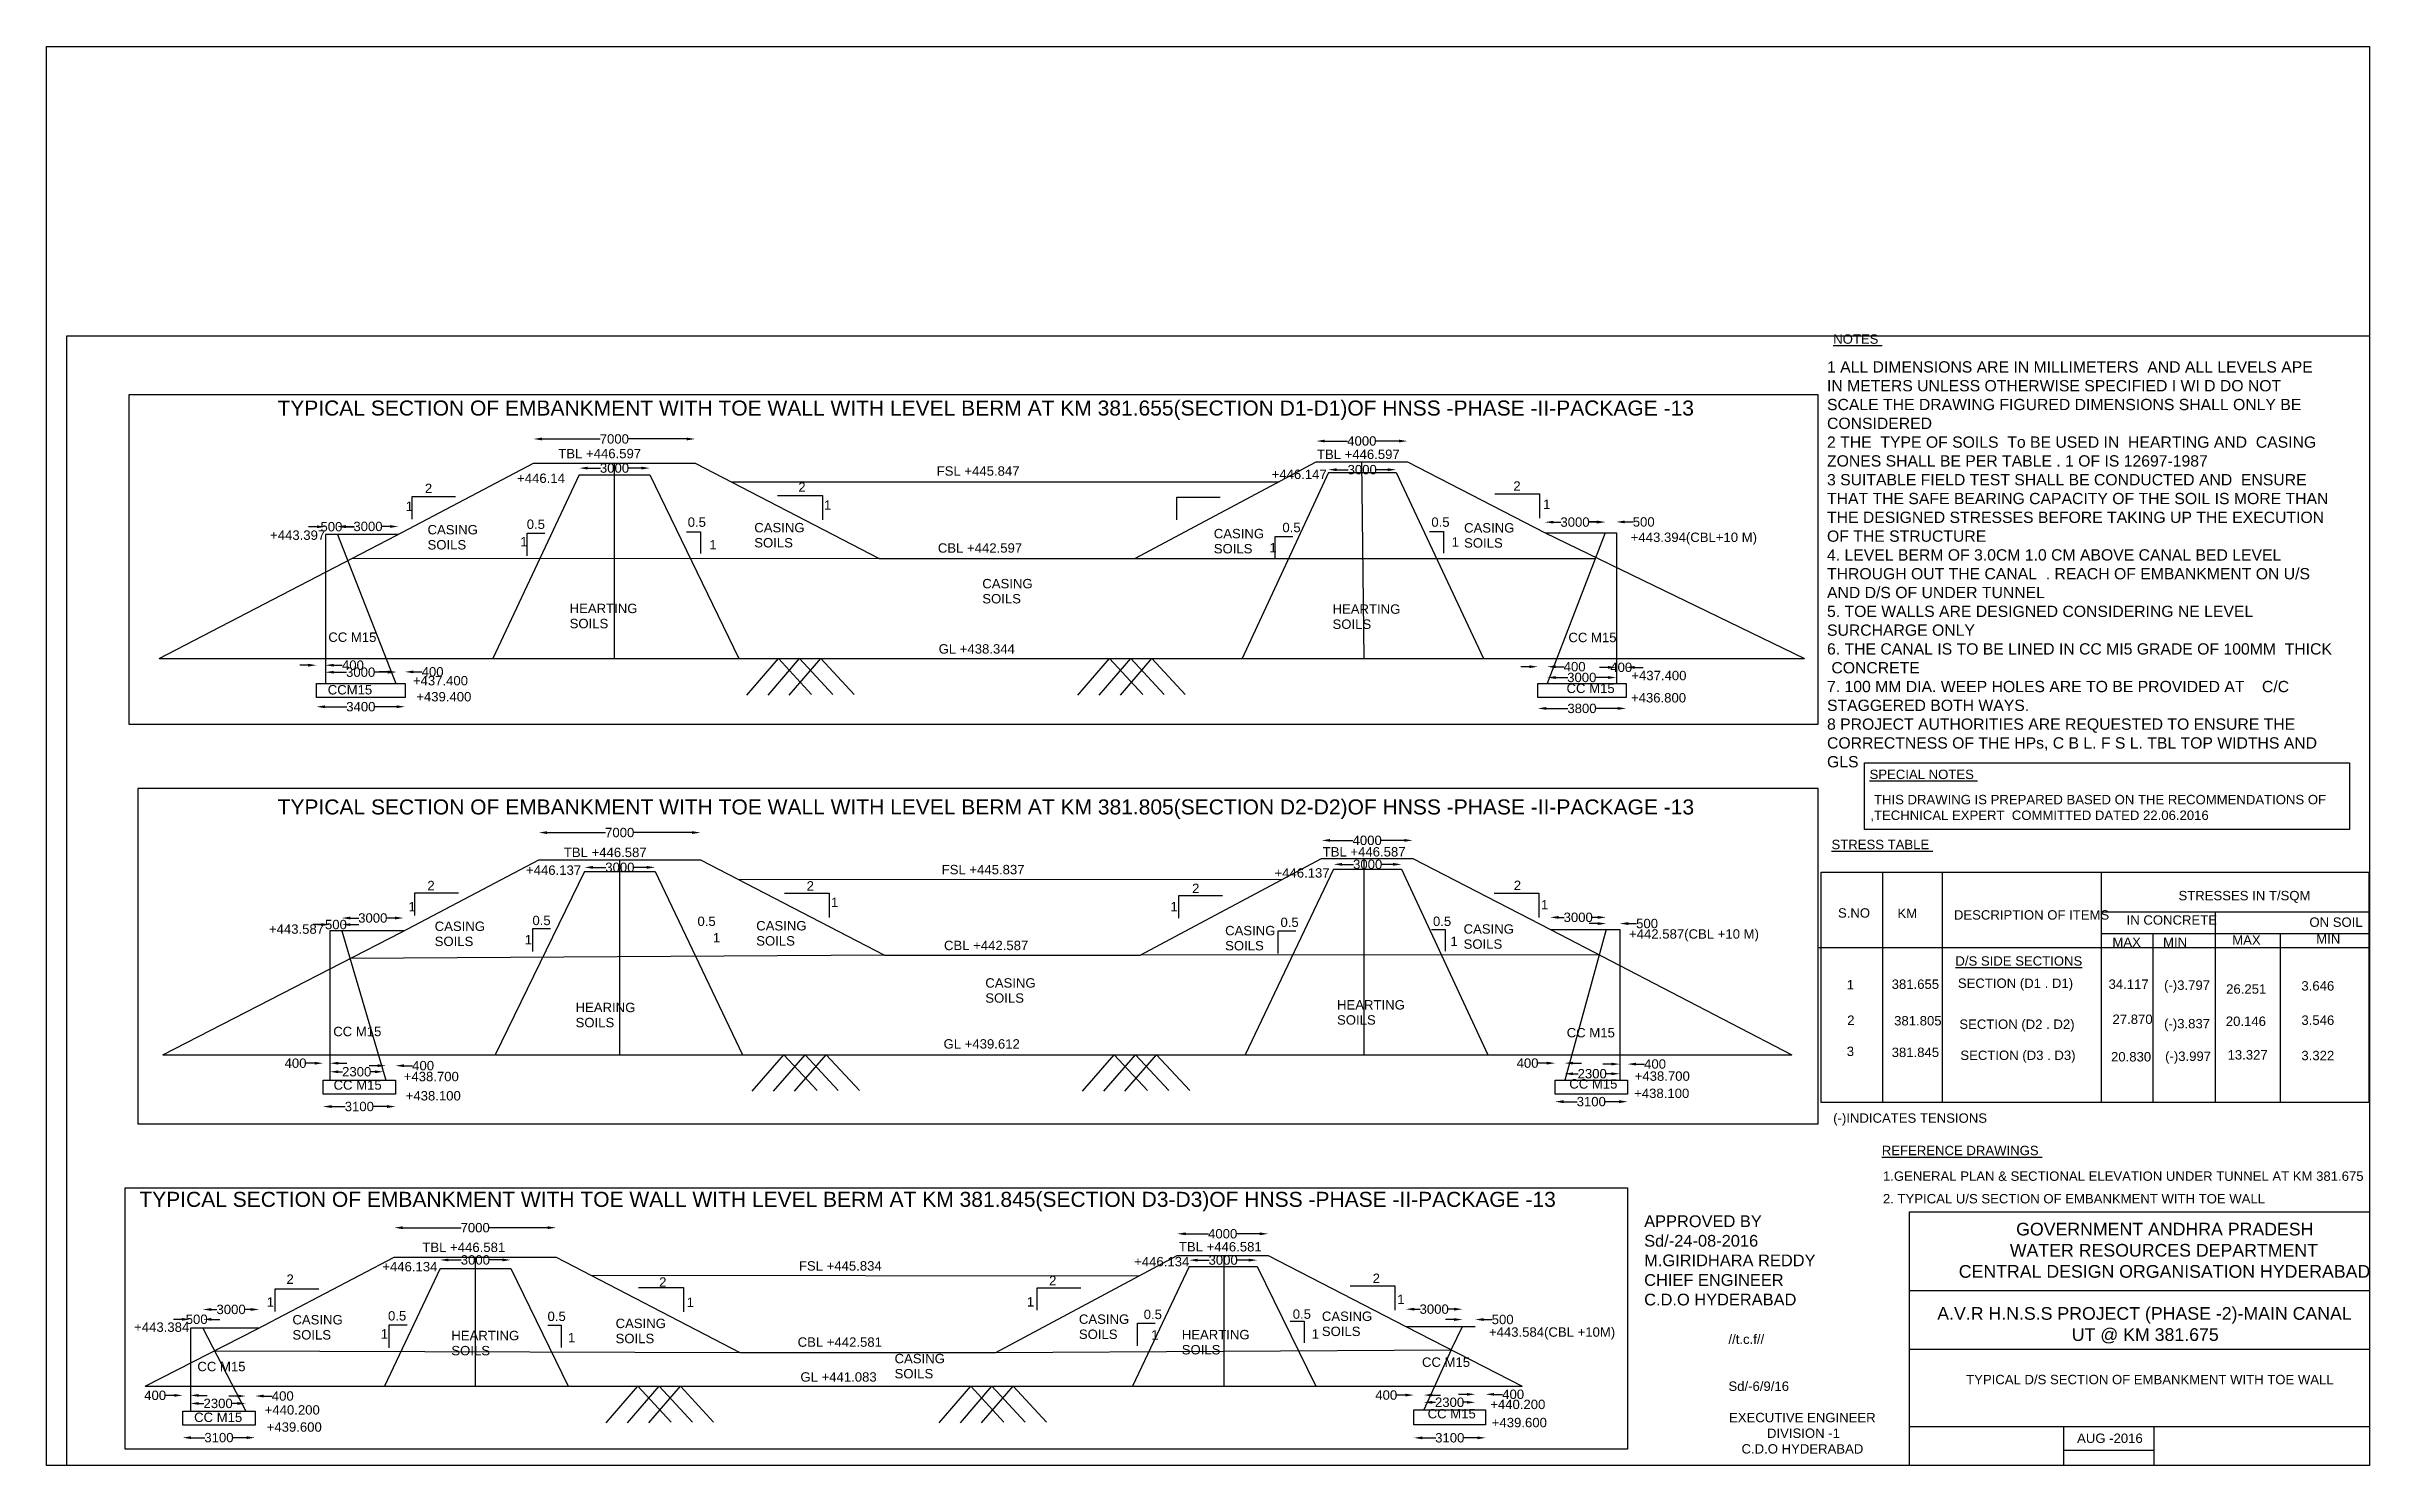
# Model space of a CAD drawing. Header units: inches. Extents: x 4379 to 6852, y -639 to 871.
import ezdxf

# ---------------------------------------------------------------- set-up
doc = ezdxf.new("R2010")
doc.units = ezdxf.units.IN
doc.header["$MEASUREMENT"] = 0
doc.layers.add('DIMENSIONS', color=7, linetype='Continuous')
doc.layers.add('TEXT', color=1, linetype='Continuous')
doc.styles.get("Standard").update_dxf_attribs({"font": 'arial.ttf', "height": 10})
doc.dimstyles.get("Standard").update_dxf_attribs({"dimtxt": 10, "dimasz": 9, "dimexe": 0.18, "dimexo": 0.0625, "dimgap": 0.09, "dimtad": 0, "dimtih": 1, "dimtoh": 1, "dimdec": 4, "dimzin": 0, "dimdsep": 46, "dimtxsty": 'Standard', "dimcen": 0.09, "dimse1": 1, "dimse2": 1, "dimadec": 0, "dimazin": 0, "dimtfac": 1, "dimtdec": 4, "dimtofl": 0, "dimtmove": 0, "dimatfit": 3, "dimfxl": 1, "dimtolj": 1, "dimtzin": 0, "dimarcsym": 0})

msp = doc.modelspace()

# ---------------------------------------------------------------- texts
at = {"color": 0, "attachment_point": 1}
for s, insert, char_height, width in [('1 ALL DIMENSIONS ARE IN MILLIMETERS  AND ALL LEVELS APE IN METERS UNLESS OTHERWISE SPECIFIED I WI D DO NOT SCALE THE DRAWING FIGURED DIMENSIONS SHALL ONLY BE CONSIDERED \\P2 THE  TYPE OF SOILS  To BE USED IN  HEARTING AND  CASING ZONES SHALL BE PER TABLE . 1 OF IS 12697-1987 \\P3 SUITABLE FIELD TEST SHALL BE CONDUCTED AND  ENSURE THAT THE SAFE BEARING CAPACITY OF THE SOIL IS MORE THAN THE DESIGNED STRESSES BEFORE TAKING UP THE EXECUTION OF THE STRUCTURE  \\P4. LEVEL BERM OF 3.0CM 1.0 CM ABOVE CANAL BED LEVEL THROUGH OUT THE CANAL  . REACH OF EMBANKMENT ON U/S AND D/S OF UNDER TUNNEL \\P5. TOE WALLS ARE DESIGNED CONSIDERING NE LEVEL SURCHARGE ONLY \\P6. THE CANAL IS TO BE LINED IN CC MI5 GRADE OF 100MM  THICK  CONCRETE\\P7. 100 MM DIA. WEEP HOLES ARE TO BE PROVIDED AT    C/C STAGGERED BOTH WAYS. \\P8 PROJECT AUTHORITIES ARE REQUESTED TO ENSURE THE CORRECTNESS OF THE HPs, C B L. F S L. TBL TOP WIDTHS AND GLS ', (6274.52148, 536.27881), 12, 535.8595072), (' THIS DRAWING IS PREPARED BASED ON THE RECOMMENDATIONS OF \\P,TECHNICAL EXPERT  COMMITTED DATED 22.06.2016', (6320.62999, 74.91197), 10, 484.5747613)]:
    msp.add_mtext(s, dxfattribs=dict(at, insert=insert, char_height=char_height, width=width))
at = {"layer": 'TEXT', "color": 0}
for s, height, p in [('%%UNOTES ', 10, (6281.11085, 554.89904)), ('TYPICAL SECTION OF EMBANKMENT WITH TOE WALL WITH LEVEL BERM AT KM 381.655(SECTION D1-D1)OF HNSS -PHASE -II-PACKAGE -13', 16, (4625.2609, 478.52171)), ('TBL +446.597', 10, (4924.17585, 433.08815)), ('FSL +445.847', 10, (5326.9164, 414.52675)), ('+446.147', 10, (5683.42539, 411.0306)), ('TBL +446.597', 10, (5731.606, 432.31285)), ('2', 10, (4782.15499, 396.03285)), ('+446.14', 10, (4880.34522, 406.8128)), ('2', 10, (5179.64564, 397.40776)), ('2', 10, (5940.67916, 398.56338)), ('1', 10, (4761.77936, 376.96761)), ('1', 10, (5206.97844, 378.25079)), ('1', 10, (5972.2917, 379.18176)), ('+443.397', 10, (4617.43751, 346.26267)), ('SOILS ', 10, (4785.01359, 336.00836)), ('CASING ', 10, (4785.01359, 352.07248)), ('1', 10, (4883.63252, 339.29974)), ('0.5', 10, (4890.57237, 357.91145)), ('0.5', 10, (5061.87709, 360.10106)), ('SOILS ', 10, (5132.73661, 338.19797)), ('CASING ', 10, (5132.73661, 354.26209)), ('CASING ', 10, (5621.83518, 347.93101)), ('0.5', 10, (5694.8557, 354.42793)), ('0.5', 10, (5853.38542, 360.15905)), ('1', 10, (5874.93943, 338.98284)), ('SOILS ', 10, (5888.23107, 337.99331)), ('CASING ', 10, (5888.23107, 354.05743)), ('+443.394(CBL+10 M)', 10, (6065.6924, 344.0077)), ('1', 10, (5084.88817, 336.01532)), ('CBL +442.597', 10, (5328.14026, 332.60014)), ('SOILS ', 10, (5621.83518, 331.86689)), ('1', 10, (5681.1087, 332.85641)), ('CASING ', 10, (5375.46272, 294.6938)), ('HEARTING ', 10, (4936.24107, 268.30775)), ('SOILS ', 10, (5375.46272, 278.62968)), ('HEARTING ', 10, (5748.22816, 267.59548)), ('CC M15', 10, (4679.37766, 237.70736)), ('SOILS ', 10, (4936.24107, 252.24363)), ('SOILS', 10, (5748.22816, 251.53136)), ('CC M15', 10, (5999.25358, 237.39544)), ('GL +438.344', 10, (5328.98547, 225.22734)), ('+437.400', 10, (4769.40006, 191.43327)), ('+437.400', 10, (6066.2584, 196.90705)), ('CCM15', 10, (4678.77202, 181.75295)), ('+439.400', 10, (4772.9949, 174.36597)), ('CC M15', 10, (5997.24745, 183.27729)), ('+436.800', 10, (6065.85718, 173.25541)), ('%%USPECIAL NOTES ', 10, (6319.81435, 91.76978)), ('TYPICAL SECTION OF EMBANKMENT WITH TOE WALL WITH LEVEL BERM AT KM 381.805(SECTION D2-D2)OF HNSS -PHASE -II-PACKAGE -13', 16, (4625.45516, 54.08933)), ('%%USTRESS TABLE ', 10, (6279.2845, 17.15096)), ('TBL +446.587', 10, (4930.07453, 8.75063)), ('FSL +445.837', 10, (5332.2361, -9.57829)), ('TBL +446.587', 10, (5737.78587, 9.31466)), ('2', 10, (4784.85255, -26.54173)), ('+446.137', 10, (4889.80821, -10.16892)), ('2', 10, (5188.5414, -26.91348)), ('2', 10, (5598.74846, -29.56601)), ('+446.137', 10, (5686.47507, -13.09929)), ('2', 10, (5941.16645, -26.32022)), ('1', 10, (4764.76364, -49.02055)), ('1', 10, (5214.3501, -44.35422)), ('1', 10, (5575.71042, -48.94861)), ('1', 10, (5970.05156, -47.01185)), ('S.NO', 10, (6286.19543, -55.70483)), ('KM', 10, (6349.55935, -56.12133)), ('DESCRIPTION OF ITEMS', 10, (6409.58832, -57.78735)), ('STRESSES IN T/SQM ', 10, (6648.6011, -37.26249)), ('+443.587', 10, (4616.19442, -72.87019)), ('CASING ', 10, (4792.61358, -69.87216)), ('0.5', 10, (4896.62374, -63.67515)), ('0.5', 10, (5072.28951, -64.56908)), ('1', 10, (5088.66255, -82.06357)), ('CASING ', 10, (5134.83375, -69.31978)), ('CASING ', 10, (5633.89975, -74.48607)), ('0.5', 10, (5692.81336, -65.64545)), ('0.5', 10, (5855.13592, -64.55699)), ('CASING ', 10, (5887.7096, -72.7581)), ('+442.587(CBL +10 M)', 10, (6063.83706, -78.06496)), ('IN CONCRETE', 10, (6593.38543, -63.20427)), ('ON SOIL', 10, (6787.95492, -65.5029)), ('MIN', 10, (6795.18555, -83.23526)), ('SOILS ', 10, (4792.61358, -85.93628)), ('1', 10, (4888.46131, -84.20518)), ('SOILS ', 10, (5134.83375, -85.3839)), ('CBL +442.587', 10, (5334.68549, -90.29526)), ('SOILS ', 10, (5633.89975, -90.55019)), ('1', 10, (5873.68322, -85.88426)), ('SOILS ', 10, (5887.7096, -88.82222)), ('%%UD/S SIDE SECTIONS', 10, (6411.16325, -106.81142)), ('MAX', 10, (6578.26685, -86.8474)), ('MIN', 10, (6632.16786, -86.8474)), ('MAX', 10, (6705.78875, -84.54876)), ('CASING ', 10, (5378.65378, -130.16826)), ('1', 10, (6295.48281, -132.02869)), ('381.655', 10, (6343.33245, -131.50333)), ('SECTION (D1 . D1)', 10, (6413.79235, -130.45261)), ('34.117', 10, (6574.16751, -131.50333)), ('(-)3.797', 10, (6633.26239, -132.54434)), ('3.646', 10, (6779.43555, -133.28195)), ('HEARING ', 10, (4942.56469, -156.25803)), ('SOILS ', 10, (5378.65378, -146.23238)), ('HEARTING ', 10, (5753.01584, -153.47266)), ('26.251', 10, (6699.33561, -136.60116)), ('CC M15', 10, (4684.61948, -181.83283)), ('SOILS ', 10, (4942.56469, -172.32215)), ('SOILS ', 10, (5753.01584, -169.53678)), ('CC M15', 10, (5997.47997, -183.10491)), ('2', 10, (6296.00863, -169.8546)), ('381.805', 10, (6345.96155, -170.37996)), ('SECTION (D2 . D2)', 10, (6415.36981, -174.05747)), ('27.870', 10, (6578.37407, -168.80388)), ('(-)3.837', 10, (6633.26239, -173.48125)), ('20.146', 10, (6698.96649, -170.89964)), ('3.546', 10, (6779.43555, -169.79324)), ('GL +439.612', 10, (5334.22227, -195.0473)), ('3', 10, (6295.48281, -202.95226)), ('381.845', 10, (6343.33245, -204.00299)), ('SECTION (D3 . D3)', 10, (6416.42146, -207.15514)), ('(-)3.997', 10, (6634.36976, -208.14854)), ('13.327', 10, (6700.8121, -206.67334)), ('3.322', 10, (6779.43555, -207.41094)), ('+438.700', 10, (4759.67646, -229.74392)), ('+438.700', 10, (6069.84291, -229.2752)), ('20.830', 10, (6576.79661, -208.73122)), ('CC M15', 10, (4684.96696, -238.77065)), ('+438.100', 10, (4761.76137, -250.22765)), ('CC M15', 10, (6000.18294, -237.56714)), ('+438.100', 10, (6069.2693, -247.61493)), ('(-)INDICATES TENSIONS', 10, (6281.07553, -273.95247)), ('%%UREFERENCE DRAWINGS ', 10, (6332.84407, -308.43461)), ('1.GENERAL PLAN & SECTIONAL ELEVATION UNDER TUNNEL AT KM 381.675', 10, (6334.02674, -335.72111)), ('TYPICAL SECTION OF EMBANKMENT WITH TOE WALL WITH LEVEL BERM AT KM 381.845(SECTION D3-D3)OF HNSS -PHASE -II-PACKAGE -13', 16, (4478.30083, -363.42161)), ('2. TYPICAL U/S SECTION OF EMBANKMENT WITH TOE WALL', 10, (6334.02674, -359.75412)), ('TBL +446.581', 10, (4779.52253, -411.45163)), ('+446.134', 10, (5537.11336, -426.71041)), ('TBL +446.581', 10, (5584.68598, -410.86676)), ('2', 10, (4634.85667, -445.32652)), ('+446.134', 10, (4736.83468, -432.0342)), ('2', 10, (5031.49524, -448.37884)), ('FSL +445.834', 10, (5180.26636, -431.20986)), ('2', 10, (5446.58151, -446.81703)), ('2', 10, (5790.95124, -444.43167)), ('1', 10, (4613.94964, -469.57235)), ('1', 10, (5060.72501, -469.95053)), ('1', 10, (5422.88103, -469.45098)), ('1', 10, (5817.07791, -466.77008)), ('+443.384', 10, (4472.72652, -496.40559)), ('SOILS ', 10, (4641.19031, -504.58848)), ('CASING ', 10, (4641.19031, -488.52436)), ('1', 10, (4735.28505, -503.51652)), ('0.5', 10, (4742.95566, -484.37154)), ('0.5', 10, (4912.71885, -484.88553)), ('CASING ', 10, (4985.14516, -492.42022)), ('SOILS ', 10, (5478.27151, -503.97128)), ('CASING ', 10, (5478.27151, -487.90716)), ('0.5', 10, (5547.24893, -482.8415)), ('HEARTING ', 10, (5587.77372, -504.35247)), ('0.5', 10, (5705.85524, -482.52201)), ('1', 10, (5726.12671, -503.57098)), ('SOILS ', 10, (5736.86549, -500.88629)), ('CASING ', 10, (5736.86549, -484.82217)), ('+443.584(CBL +10M)', 10, (5914.70635, -501.62723)), ('SOILS ', 10, (4810.36169, -521.38931)), ('HEARTING ', 10, (4810.36169, -505.32519)), ('1', 10, (4934.37871, -507.61795)), ('SOILS ', 10, (4985.14516, -508.48434)), ('CBL +442.581', 10, (5178.92694, -512.3077)), ('1', 10, (5555.25276, -504.6891)), ('SOILS ', 10, (5587.77372, -520.41659)), ('CC M15', 10, (4540.04121, -538.30983)), ('GL +441.083', 10, (5181.8818, -549.39915)), ('SOILS ', 10, (5282.08719, -545.90988)), ('CASING ', 10, (5282.08719, -529.84576)), ('CC M15', 10, (5843.41018, -533.68032)), ('+440.200', 10, (5916.07348, -578.58965)), ('CC M15', 10, (4536.54317, -592.32313)), ('+440.200', 10, (4611.66929, -584.43942)), ('+439.600', 10, (4613.79879, -602.6763)), ('CC M15', 10, (5849.46036, -588.48733)), ('+439.600', 10, (5917.74731, -597.91476)), ('AUG -2016', 10, (6540.68162, -614.62179))]:
    msp.add_text(s, height=height, dxfattribs=at).set_placement(p)
at = {"layer": 'TEXT', "color": 0, "attachment_point": 1}
for s, insert, char_height, width in [('APPROVED BY  Sd/-24-08-2016 M.GIRIDHARA REDDY CHIEF ENGINEER  C.D.O HYDERABAD ', (6079.9003, -372.44475), 12.5, 184.586449), ('\\pi65.347;GOVERNMENT ANDHRA PRADESH  \\P\\pi58.634;WATER RESOURCES DEPARTMENT  \\P\\pi4.2701;CENTRAL DESIGN ORGANISATION HYDERABAD', (6410.47703, -380.35462), 13.5, 444.628779), ('\\pi2.0646;A.V.R H.N.S.S PROJECT (PHASE -2)-MAIN CANAL  \\P\\pi145.2;UT @ KM 381.675', (6389.79257, -470.07185), 13.5, 444.628779), ('//t.c.f// \\P\\P\\PSd/-6/9/16\\P\\P\\pi0.6412;EXECUTIVE ENGINEER \\P\\pi41.023;DIVISION -1 \\P\\pi13.919;C.D.O HYDERABAD', (6169.60035, -499.23166), 10, 156.0300136), ('TYPICAL D/S SECTION OF EMBANKMENT WITH TOE WALL', (6422.58947, -542.16187), 10, 444.628779)]:
    msp.add_mtext(s, dxfattribs=dict(at, insert=insert, char_height=char_height, width=width))

# ---------------------------------------------------------------- blocks, each defined once
blk = doc.blocks.new('*D2')
at = {"layer": 'Defpoints', "color": 0}
for p in [(4676.2, 352.1), (4689.2, 360.2), (4689.2, 352.1)]:
    blk.add_point(p, dxfattribs=at)
at = {"layer": 'TEXT', "color": 0, "lineweight": -2}
for p, q in [((4667.2, 360.2), (4658.2, 360.2)), ((4698.2, 360.2), (4707.2, 360.2))]:
    blk.add_line(p, q, dxfattribs=at)
at = {"layer": 'TEXT', "color": 0}
for points in [[(4667.2, 361.7), (4667.2, 358.7), (4676.2, 360.2)], [(4698.2, 361.7), (4698.2, 358.7), (4689.2, 360.2)]]:
    blk.add_solid(points, dxfattribs=at)
at = {"layer": 'TEXT', "color": 0, "insert": (4682.7, 360.2), "char_height": 10, "attachment_point": 5}
blk.add_mtext('\\A1;500', dxfattribs=at)
blk = doc.blocks.new('*D3')
at = {"layer": 'Defpoints', "color": 0}
for p in [(4689.2, 352.1), (4753.9, 360.5), (4753.9, 352.1)]:
    blk.add_point(p, dxfattribs=at)
at = {"layer": 'TEXT', "color": 0, "lineweight": -2}
for p, q in [((4698.2, 360.5), (4706.6, 360.5)), ((4744.9, 360.5), (4736.6, 360.5))]:
    blk.add_line(p, q, dxfattribs=at)
at = {"layer": 'TEXT', "color": 0}
for points in [[(4698.2, 362), (4698.2, 359), (4689.2, 360.5)], [(4744.9, 362), (4744.9, 359), (4753.9, 360.5)]]:
    blk.add_solid(points, dxfattribs=at)
at = {"layer": 'TEXT', "color": 0, "insert": (4721.6, 360.5), "char_height": 10, "attachment_point": 5}
blk.add_mtext('\\A1;3000', dxfattribs=at)
blk = doc.blocks.new('*D4')
at = {"layer": 'Defpoints', "color": 0}
for p in [(4751.4, 205.4), (4676.2, 193.5), (4751.4, 193.5)]:
    blk.add_point(p, dxfattribs=at)
at = {"layer": 'TEXT', "color": 0, "lineweight": -2}
for p, q in [((4685.2, 205.4), (4698.8, 205.4)), ((4742.4, 205.4), (4728.8, 205.4))]:
    blk.add_line(p, q, dxfattribs=at)
at = {"layer": 'TEXT', "color": 0}
for points in [[(4685.2, 206.9), (4685.2, 203.9), (4676.2, 205.4)], [(4742.4, 206.9), (4742.4, 203.9), (4751.4, 205.4)]]:
    blk.add_solid(points, dxfattribs=at)
at = {"layer": 'TEXT', "color": 0, "insert": (4713.8, 205.4), "char_height": 10, "attachment_point": 5}
blk.add_mtext('\\A1;3000', dxfattribs=at)
blk = doc.blocks.new('*D5')
at = {"layer": 'Defpoints', "color": 0}
for p in [(4676.2, 212.9), (4666.9, 193.5), (4676.2, 193.5)]:
    blk.add_point(p, dxfattribs=at)
at = {"layer": 'TEXT', "color": 0, "lineweight": -2}
for p, q in [((4657.9, 212.9), (4648.9, 212.9)), ((4685.2, 212.9), (4694.2, 212.9))]:
    blk.add_line(p, q, dxfattribs=at)
at = {"layer": 'TEXT', "color": 0}
for points in [[(4657.9, 214.4), (4657.9, 211.4), (4666.9, 212.9)], [(4685.2, 214.4), (4685.2, 211.4), (4676.2, 212.9)]]:
    blk.add_solid(points, dxfattribs=at)
at = {"layer": 'TEXT', "color": 0, "insert": (4705.6, 212.9), "char_height": 10, "attachment_point": 5}
blk.add_mtext('\\A1;400', dxfattribs=at)
blk = doc.blocks.new('*D6')
at = {"layer": 'Defpoints', "color": 0}
for p in [(4761, 205.8), (4751.4, 193.5), (4761, 193.5)]:
    blk.add_point(p, dxfattribs=at)
at = {"layer": 'TEXT', "color": 0, "lineweight": -2}
for p, q in [((4742.4, 205.8), (4733.4, 205.8)), ((4770, 205.8), (4779, 205.8))]:
    blk.add_line(p, q, dxfattribs=at)
at = {"layer": 'TEXT', "color": 0}
for points in [[(4742.4, 207.3), (4742.4, 204.3), (4751.4, 205.8)], [(4770, 207.3), (4770, 204.3), (4761, 205.8)]]:
    blk.add_solid(points, dxfattribs=at)
at = {"layer": 'TEXT', "color": 0, "insert": (4790.4, 205.8), "char_height": 10, "attachment_point": 5}
blk.add_mtext('\\A1;400', dxfattribs=at)
blk = doc.blocks.new('*D7')
at = {"layer": 'Defpoints', "color": 0}
for p in [(4666.9, 178.6), (4761, 178.6), (4761, 168.7)]:
    blk.add_point(p, dxfattribs=at)
at = {"layer": 'TEXT', "color": 0, "lineweight": -2}
for p, q in [((4675.9, 168.7), (4699, 168.7)), ((4752, 168.7), (4729, 168.7))]:
    blk.add_line(p, q, dxfattribs=at)
at = {"layer": 'TEXT', "color": 0}
for points in [[(4675.9, 170.2), (4675.9, 167.2), (4666.9, 168.7)], [(4752, 170.2), (4752, 167.2), (4761, 168.7)]]:
    blk.add_solid(points, dxfattribs=at)
at = {"layer": 'TEXT', "color": 0, "insert": (4714, 168.7), "char_height": 10, "attachment_point": 5}
blk.add_mtext('\\A1;3400', dxfattribs=at)
blk = doc.blocks.new('*D8')
at = {"layer": 'Defpoints', "color": 0}
for p in [(5069.9, 453.6), (4897.7, 427.7), (5069.9, 427.7)]:
    blk.add_point(p, dxfattribs=at)
at = {"layer": 'TEXT', "color": 0, "lineweight": -2}
for p, q in [((4906.7, 453.6), (4968.8, 453.6)), ((5060.9, 453.6), (4998.8, 453.6))]:
    blk.add_line(p, q, dxfattribs=at)
at = {"layer": 'TEXT', "color": 0}
for points in [[(4906.7, 455.1), (4906.7, 452.1), (4897.7, 453.6)], [(5060.9, 455.1), (5060.9, 452.1), (5069.9, 453.6)]]:
    blk.add_solid(points, dxfattribs=at)
at = {"layer": 'TEXT', "color": 0, "insert": (4983.8, 453.6), "char_height": 10, "attachment_point": 5}
blk.add_mtext('\\A1;7000', dxfattribs=at)
blk = doc.blocks.new('*D9')
at = {"layer": 'Defpoints', "color": 0}
for p in [(5021.6, 422.6), (4946.4, 415.5), (5021.6, 415.5)]:
    blk.add_point(p, dxfattribs=at)
at = {"layer": 'TEXT', "color": 0, "lineweight": -2}
for p, q in [((4955.4, 422.6), (4969, 422.6)), ((5012.6, 422.6), (4999, 422.6))]:
    blk.add_line(p, q, dxfattribs=at)
at = {"layer": 'TEXT', "color": 0}
for points in [[(4955.4, 424.1), (4955.4, 421.1), (4946.4, 422.6)], [(5012.6, 424.1), (5012.6, 421.1), (5021.6, 422.6)]]:
    blk.add_solid(points, dxfattribs=at)
at = {"layer": 'TEXT', "color": 0, "insert": (4984, 422.6), "char_height": 10, "attachment_point": 5}
blk.add_mtext('\\A1;3000', dxfattribs=at)
blk = doc.blocks.new('*D11')
at = {"layer": 'Defpoints', "color": 0}
for p in [(5827.9, 451.4), (5730.9, 429.2), (5827.9, 429.2)]:
    blk.add_point(p, dxfattribs=at)
at = {"layer": 'TEXT', "color": 0, "lineweight": -2}
for p, q in [((5739.9, 451.4), (5764.2, 451.4)), ((5818.9, 451.4), (5794.6, 451.4))]:
    blk.add_line(p, q, dxfattribs=at)
at = {"layer": 'TEXT', "color": 0}
for points in [[(5739.9, 452.9), (5739.9, 449.9), (5730.9, 451.4)], [(5818.9, 452.9), (5818.9, 449.9), (5827.9, 451.4)]]:
    blk.add_solid(points, dxfattribs=at)
at = {"layer": 'TEXT', "color": 0, "insert": (5779.4, 451.4), "char_height": 10, "attachment_point": 5}
blk.add_mtext('\\A1;4000', dxfattribs=at)
blk = doc.blocks.new('*D12')
at = {"layer": 'Defpoints', "color": 0}
for p in [(5816, 420.9), (5743.5, 417.3), (5816, 417.8)]:
    blk.add_point(p, dxfattribs=at)
at = {"layer": 'TEXT', "color": 0, "lineweight": -2}
for p, q in [((5752.5, 420.9), (5764.8, 420.9)), ((5807, 420.9), (5794.8, 420.9))]:
    blk.add_line(p, q, dxfattribs=at)
at = {"layer": 'TEXT', "color": 0}
for points in [[(5752.5, 422.4), (5752.5, 419.4), (5743.5, 420.9)], [(5807, 422.4), (5807, 419.4), (5816, 420.9)]]:
    blk.add_solid(points, dxfattribs=at)
at = {"layer": 'TEXT', "color": 0, "insert": (5779.8, 420.9), "char_height": 10, "attachment_point": 5}
blk.add_mtext('\\A1;3000', dxfattribs=at)
blk = doc.blocks.new('*D13')
at = {"layer": 'Defpoints', "color": 0}
for p in [(5974.4, 353.8), (6038.3, 365.1), (6038.3, 353.8)]:
    blk.add_point(p, dxfattribs=at)
at = {"layer": 'TEXT', "color": 0, "lineweight": -2}
for p, q in [((5983.4, 365.1), (5991.3, 365.1)), ((6029.3, 365.1), (6021.3, 365.1))]:
    blk.add_line(p, q, dxfattribs=at)
at = {"layer": 'TEXT', "color": 0}
for points in [[(5983.4, 366.6), (5983.4, 363.6), (5974.4, 365.1)], [(6029.3, 366.6), (6029.3, 363.6), (6038.3, 365.1)]]:
    blk.add_solid(points, dxfattribs=at)
at = {"layer": 'TEXT', "color": 0, "insert": (6006.3, 365.1), "char_height": 10, "attachment_point": 5}
blk.add_mtext('\\A1;3000', dxfattribs=at)
blk = doc.blocks.new('*D14')
at = {"layer": 'Defpoints', "color": 0}
for p in [(6038.3, 353.8), (6050.3, 365.3), (6050.3, 353.8)]:
    blk.add_point(p, dxfattribs=at)
at = {"layer": 'TEXT', "color": 0, "lineweight": -2}
for p, q in [((6029.3, 365.3), (6020.3, 365.3)), ((6059.3, 365.3), (6068.3, 365.3))]:
    blk.add_line(p, q, dxfattribs=at)
at = {"layer": 'TEXT', "color": 0}
for points in [[(6029.3, 366.8), (6029.3, 363.8), (6038.3, 365.3)], [(6059.3, 366.8), (6059.3, 363.8), (6050.3, 365.3)]]:
    blk.add_solid(points, dxfattribs=at)
at = {"layer": 'TEXT', "color": 0, "insert": (6079.4, 365.3), "char_height": 10, "attachment_point": 5}
blk.add_mtext('\\A1;500', dxfattribs=at)
blk = doc.blocks.new('*D15')
at = {"layer": 'Defpoints', "color": 0}
for p in [(5976.6, 211.3), (5966.7, 193.5), (5976.6, 193.5)]:
    blk.add_point(p, dxfattribs=at)
at = {"layer": 'TEXT', "color": 0, "lineweight": -2}
for p, q in [((5957.7, 211.3), (5948.7, 211.3)), ((5985.6, 211.3), (5994.6, 211.3))]:
    blk.add_line(p, q, dxfattribs=at)
at = {"layer": 'TEXT', "color": 0}
for points in [[(5957.7, 212.8), (5957.7, 209.8), (5966.7, 211.3)], [(5985.6, 212.8), (5985.6, 209.8), (5976.6, 211.3)]]:
    blk.add_solid(points, dxfattribs=at)
at = {"layer": 'TEXT', "color": 0, "insert": (6005.9, 211.3), "char_height": 10, "attachment_point": 5}
blk.add_mtext('\\A1;400', dxfattribs=at)
blk = doc.blocks.new('*D16')
at = {"layer": 'Defpoints', "color": 0}
for p in [(6050.3, 199.8), (5976.6, 193.5), (6050.3, 193.5)]:
    blk.add_point(p, dxfattribs=at)
at = {"layer": 'TEXT', "color": 0, "lineweight": -2}
for p, q in [((5985.6, 199.8), (5998.5, 199.8)), ((6041.3, 199.8), (6028.5, 199.8))]:
    blk.add_line(p, q, dxfattribs=at)
at = {"layer": 'TEXT', "color": 0}
for points in [[(5985.6, 201.3), (5985.6, 198.3), (5976.6, 199.8)], [(6041.3, 201.3), (6041.3, 198.3), (6050.3, 199.8)]]:
    blk.add_solid(points, dxfattribs=at)
at = {"layer": 'TEXT', "color": 0, "insert": (6013.5, 199.8), "char_height": 10, "attachment_point": 5}
blk.add_mtext('\\A1;3000', dxfattribs=at)
blk = doc.blocks.new('*D17')
at = {"layer": 'Defpoints', "color": 0}
for p in [(6050.3, 210.6), (6050.3, 193.5), (6060.8, 193.5)]:
    blk.add_point(p, dxfattribs=at)
at = {"layer": 'TEXT', "color": 0, "lineweight": -2}
for p, q in [((6041.3, 210.6), (6032.3, 210.6)), ((6069.8, 210.6), (6078.8, 210.6))]:
    blk.add_line(p, q, dxfattribs=at)
at = {"layer": 'TEXT', "color": 0}
for points in [[(6041.3, 212.1), (6041.3, 209.1), (6050.3, 210.6)], [(6069.8, 212.1), (6069.8, 209.1), (6060.8, 210.6)]]:
    blk.add_solid(points, dxfattribs=at)
at = {"layer": 'TEXT', "color": 0, "insert": (6055.5, 210.6), "char_height": 10, "attachment_point": 5}
blk.add_mtext('\\A1;400', dxfattribs=at)
blk = doc.blocks.new('*D18')
at = {"layer": 'Defpoints', "color": 0}
for p in [(5966.7, 178.6), (6060.8, 178.6), (6060.8, 166.9)]:
    blk.add_point(p, dxfattribs=at)
at = {"layer": 'TEXT', "color": 0, "lineweight": -2}
for p, q in [((5975.7, 166.9), (5998.7, 166.9)), ((6051.8, 166.9), (6028.7, 166.9))]:
    blk.add_line(p, q, dxfattribs=at)
at = {"layer": 'TEXT', "color": 0}
for points in [[(5975.7, 168.4), (5975.7, 165.4), (5966.7, 166.9)], [(6051.8, 168.4), (6051.8, 165.4), (6060.8, 166.9)]]:
    blk.add_solid(points, dxfattribs=at)
at = {"layer": 'TEXT', "color": 0, "insert": (6013.7, 166.9), "char_height": 10, "attachment_point": 5}
blk.add_mtext('\\A1;3800', dxfattribs=at)
blk = doc.blocks.new('*D19')
at = {"layer": 'Defpoints', "color": 0}
for p in [(4681.1, -69.8), (4693.9, -63.1), (4693.9, -69.8)]:
    blk.add_point(p, dxfattribs=at)
at = {"layer": 'TEXT', "color": 0, "lineweight": -2}
for p, q in [((4672.1, -63.1), (4663.1, -63.1)), ((4702.9, -63.1), (4711.9, -63.1))]:
    blk.add_line(p, q, dxfattribs=at)
at = {"layer": 'TEXT', "color": 0}
for points in [[(4672.1, -61.6), (4672.1, -64.6), (4681.1, -63.1)], [(4702.9, -61.6), (4702.9, -64.6), (4693.9, -63.1)]]:
    blk.add_solid(points, dxfattribs=at)
at = {"layer": 'TEXT', "color": 0, "insert": (4687.5, -63.1), "char_height": 10, "attachment_point": 5}
blk.add_mtext('\\A1;500', dxfattribs=at)
blk = doc.blocks.new('*D20')
at = {"layer": 'Defpoints', "color": 0}
for p in [(4693.9, -69.8), (4759.5, -56.1), (4759.5, -69.8)]:
    blk.add_point(p, dxfattribs=at)
at = {"layer": 'TEXT', "color": 0, "lineweight": -2}
for p, q in [((4702.9, -56.1), (4711.7, -56.1)), ((4750.5, -56.1), (4741.7, -56.1))]:
    blk.add_line(p, q, dxfattribs=at)
at = {"layer": 'TEXT', "color": 0}
for points in [[(4702.9, -54.6), (4702.9, -57.6), (4693.9, -56.1)], [(4750.5, -54.6), (4750.5, -57.6), (4759.5, -56.1)]]:
    blk.add_solid(points, dxfattribs=at)
at = {"layer": 'TEXT', "color": 0, "insert": (4726.7, -56.1), "char_height": 10, "attachment_point": 5}
blk.add_mtext('\\A1;3000', dxfattribs=at)
blk = doc.blocks.new('*D21')
at = {"layer": 'Defpoints', "color": 0}
for p in [(4673.8, -210.6), (4673.8, -228.6), (4681.1, -228.6)]:
    blk.add_point(p, dxfattribs=at)
at = {"layer": 'TEXT', "color": 0, "lineweight": -2}
for p, q in [((4664.8, -210.6), (4655.8, -210.6)), ((4690.1, -210.6), (4699.1, -210.6))]:
    blk.add_line(p, q, dxfattribs=at)
at = {"layer": 'TEXT', "color": 0}
for points in [[(4664.8, -209.1), (4664.8, -212.1), (4673.8, -210.6)], [(4690.1, -209.1), (4690.1, -212.1), (4681.1, -210.6)]]:
    blk.add_solid(points, dxfattribs=at)
at = {"layer": 'TEXT', "color": 0, "insert": (4644.5, -210.6), "char_height": 10, "attachment_point": 5}
blk.add_mtext('\\A1;400', dxfattribs=at)
blk = doc.blocks.new('*D22')
at = {"layer": 'Defpoints', "color": 0}
for p in [(4681.1, -220.4), (4738.1, -219.7), (4738.1, -219.7)]:
    blk.add_point(p, dxfattribs=at)
at = {"layer": 'TEXT', "color": 0, "lineweight": -2}
for p, q in [((4690.1, -219.7), (4694.5, -219.7)), ((4729.1, -219.7), (4724.7, -219.7))]:
    blk.add_line(p, q, dxfattribs=at)
at = {"layer": 'TEXT', "color": 0}
for points in [[(4690.1, -218.2), (4690.1, -221.2), (4681.1, -219.7)], [(4729.1, -218.2), (4729.1, -221.2), (4738.1, -219.7)]]:
    blk.add_solid(points, dxfattribs=at)
at = {"layer": 'TEXT', "color": 0, "insert": (4709.6, -219.7), "char_height": 10, "attachment_point": 5}
blk.add_mtext('\\A1;2300', dxfattribs=at)
blk = doc.blocks.new('*D23')
at = {"layer": 'Defpoints', "color": 0}
for p in [(4750.9, -213.2), (4740.8, -228.6), (4750.9, -228.6)]:
    blk.add_point(p, dxfattribs=at)
at = {"layer": 'TEXT', "color": 0, "lineweight": -2}
for p, q in [((4731.8, -213.2), (4722.8, -213.2)), ((4759.9, -213.2), (4768.9, -213.2))]:
    blk.add_line(p, q, dxfattribs=at)
at = {"layer": 'TEXT', "color": 0}
for points in [[(4731.8, -211.7), (4731.8, -214.7), (4740.8, -213.2)], [(4759.9, -211.7), (4759.9, -214.7), (4750.9, -213.2)]]:
    blk.add_solid(points, dxfattribs=at)
at = {"layer": 'TEXT', "color": 0, "insert": (4780.3, -213.2), "char_height": 10, "attachment_point": 5}
blk.add_mtext('\\A1;400', dxfattribs=at)
blk = doc.blocks.new('*D24')
at = {"layer": 'Defpoints', "color": 0}
for p in [(4673.8, -243.6), (4750.9, -243.6), (4750.9, -256.7)]:
    blk.add_point(p, dxfattribs=at)
at = {"layer": 'TEXT', "color": 0, "lineweight": -2}
for p, q in [((4682.8, -256.7), (4697.4, -256.7)), ((4741.9, -256.7), (4727.4, -256.7))]:
    blk.add_line(p, q, dxfattribs=at)
at = {"layer": 'TEXT', "color": 0}
for points in [[(4682.8, -255.2), (4682.8, -258.2), (4673.8, -256.7)], [(4741.9, -255.2), (4741.9, -258.2), (4750.9, -256.7)]]:
    blk.add_solid(points, dxfattribs=at)
at = {"layer": 'TEXT', "color": 0, "insert": (4712.4, -256.7), "char_height": 10, "attachment_point": 5}
blk.add_mtext('\\A1;3100', dxfattribs=at)
blk = doc.blocks.new('*D25')
at = {"layer": 'Defpoints', "color": 0}
for p in [(5075.6, 34.8), (4903.3, 5.7), (5075.6, 5.7)]:
    blk.add_point(p, dxfattribs=at)
at = {"layer": 'TEXT', "color": 0, "lineweight": -2}
for p, q in [((4912.3, 34.8), (4974.5, 34.8)), ((5066.6, 34.8), (5004.4, 34.8))]:
    blk.add_line(p, q, dxfattribs=at)
at = {"layer": 'TEXT', "color": 0}
for points in [[(4912.3, 36.3), (4912.3, 33.3), (4903.3, 34.8)], [(5066.6, 36.3), (5066.6, 33.3), (5075.6, 34.8)]]:
    blk.add_solid(points, dxfattribs=at)
at = {"layer": 'TEXT', "color": 0, "insert": (4989.5, 34.8), "char_height": 10, "attachment_point": 5}
blk.add_mtext('\\A1;7000', dxfattribs=at)
blk = doc.blocks.new('*D26')
at = {"layer": 'Defpoints', "color": 0}
for p in [(4952.1, -6.4), (5027.3, -2.2), (5027.3, -6.4)]:
    blk.add_point(p, dxfattribs=at)
at = {"layer": 'TEXT', "color": 0, "lineweight": -2}
for p, q in [((4961.1, -2.2), (4974.7, -2.2)), ((5018.3, -2.2), (5004.7, -2.2))]:
    blk.add_line(p, q, dxfattribs=at)
at = {"layer": 'TEXT', "color": 0}
for points in [[(4961.1, -0.7), (4961.1, -3.7), (4952.1, -2.2)], [(5018.3, -0.7), (5018.3, -3.7), (5027.3, -2.2)]]:
    blk.add_solid(points, dxfattribs=at)
at = {"layer": 'TEXT', "color": 0, "insert": (4989.7, -2.2), "char_height": 10, "attachment_point": 5}
blk.add_mtext('\\A1;3000', dxfattribs=at)
blk = doc.blocks.new('*D27')
at = {"layer": 'Defpoints', "color": 0}
for p in [(5833.6, 26.5), (5736.6, 7.3), (5833.6, 7.3)]:
    blk.add_point(p, dxfattribs=at)
at = {"layer": 'TEXT', "color": 0, "lineweight": -2}
for p, q in [((5745.6, 26.5), (5769.9, 26.5)), ((5824.6, 26.5), (5800.3, 26.5))]:
    blk.add_line(p, q, dxfattribs=at)
at = {"layer": 'TEXT', "color": 0}
for points in [[(5745.6, 28), (5745.6, 25), (5736.6, 26.5)], [(5824.6, 28), (5824.6, 25), (5833.6, 26.5)]]:
    blk.add_solid(points, dxfattribs=at)
at = {"layer": 'TEXT', "color": 0, "insert": (5785.1, 26.5), "char_height": 10, "attachment_point": 5}
blk.add_mtext('\\A1;4000', dxfattribs=at)
blk = doc.blocks.new('*D28')
at = {"layer": 'Defpoints', "color": 0}
for p in [(5821.7, 1), (5749.4, -4.1), (5821.7, -4.1)]:
    blk.add_point(p, dxfattribs=at)
at = {"layer": 'TEXT', "color": 0, "lineweight": -2}
for p, q in [((5758.4, 1), (5770.6, 1)), ((5812.7, 1), (5800.6, 1))]:
    blk.add_line(p, q, dxfattribs=at)
at = {"layer": 'TEXT', "color": 0}
for points in [[(5758.4, 2.5), (5758.4, -0.5), (5749.4, 1)], [(5812.7, 2.5), (5812.7, -0.5), (5821.7, 1)]]:
    blk.add_solid(points, dxfattribs=at)
at = {"layer": 'TEXT', "color": 0, "insert": (5785.6, 1), "char_height": 10, "attachment_point": 5}
blk.add_mtext('\\A1;3000', dxfattribs=at)
blk = doc.blocks.new('*D29')
at = {"layer": 'Defpoints', "color": 0}
for p in [(5980, -68.2), (6039.4, -55.4), (6039.4, -68.2)]:
    blk.add_point(p, dxfattribs=at)
at = {"layer": 'TEXT', "color": 0, "lineweight": -2}
for p, q in [((5989, -55.4), (5994.7, -55.4)), ((6030.4, -55.4), (6024.7, -55.4))]:
    blk.add_line(p, q, dxfattribs=at)
at = {"layer": 'TEXT', "color": 0}
for points in [[(5989, -53.9), (5989, -56.9), (5980, -55.4)], [(6030.4, -53.9), (6030.4, -56.9), (6039.4, -55.4)]]:
    blk.add_solid(points, dxfattribs=at)
at = {"layer": 'TEXT', "color": 0, "insert": (6009.7, -55.4), "char_height": 10, "attachment_point": 5}
blk.add_mtext('\\A1;3000', dxfattribs=at)
blk = doc.blocks.new('*D30')
at = {"layer": 'Defpoints', "color": 0}
for p in [(6039.4, -68.2), (6053.9, -62), (6053.9, -68.2)]:
    blk.add_point(p, dxfattribs=at)
at = {"layer": 'TEXT', "color": 0, "lineweight": -2}
for p, q in [((6030.4, -62), (6021.4, -62)), ((6062.9, -62), (6071.9, -62))]:
    blk.add_line(p, q, dxfattribs=at)
at = {"layer": 'TEXT', "color": 0}
for points in [[(6030.4, -60.5), (6030.4, -63.5), (6039.4, -62)], [(6062.9, -60.5), (6062.9, -63.5), (6053.9, -62)]]:
    blk.add_solid(points, dxfattribs=at)
at = {"layer": 'TEXT', "color": 0, "insert": (6083, -62), "char_height": 10, "attachment_point": 5}
blk.add_mtext('\\A1;500', dxfattribs=at)
blk = doc.blocks.new('*D31')
at = {"layer": 'Defpoints', "color": 0}
for p in [(5985.1, -210.5), (5985.1, -228.6), (5995.3, -228.6)]:
    blk.add_point(p, dxfattribs=at)
at = {"layer": 'TEXT', "color": 0, "lineweight": -2}
for p, q in [((5976.1, -210.5), (5967.1, -210.5)), ((6004.3, -210.5), (6013.3, -210.5))]:
    blk.add_line(p, q, dxfattribs=at)
at = {"layer": 'TEXT', "color": 0}
for points in [[(5976.1, -209), (5976.1, -212), (5985.1, -210.5)], [(6004.3, -209), (6004.3, -212), (5995.3, -210.5)]]:
    blk.add_solid(points, dxfattribs=at)
at = {"layer": 'TEXT', "color": 0, "insert": (5955.8, -210.5), "char_height": 10, "attachment_point": 5}
blk.add_mtext('\\A1;400', dxfattribs=at)
blk = doc.blocks.new('*D32')
at = {"layer": 'Defpoints', "color": 0}
for p in [(6062.2, -211.5), (6053.9, -228.6), (6062.2, -228.6)]:
    blk.add_point(p, dxfattribs=at)
at = {"layer": 'TEXT', "color": 0, "lineweight": -2}
for p, q in [((6044.9, -211.5), (6035.9, -211.5)), ((6071.2, -211.5), (6080.2, -211.5))]:
    blk.add_line(p, q, dxfattribs=at)
at = {"layer": 'TEXT', "color": 0}
for points in [[(6044.9, -210), (6044.9, -213), (6053.9, -211.5)], [(6071.2, -210), (6071.2, -213), (6062.2, -211.5)]]:
    blk.add_solid(points, dxfattribs=at)
at = {"layer": 'TEXT', "color": 0, "insert": (6091.5, -211.5), "char_height": 10, "attachment_point": 5}
blk.add_mtext('\\A1;400', dxfattribs=at)
blk = doc.blocks.new('*D33')
at = {"layer": 'Defpoints', "color": 0}
for p in [(6053.9, -221.8), (5995.3, -228.6), (6053.9, -228.6)]:
    blk.add_point(p, dxfattribs=at)
at = {"layer": 'TEXT', "color": 0, "lineweight": -2}
for p, q in [((6004.3, -221.8), (6009.5, -221.8)), ((6044.9, -221.8), (6039.7, -221.8))]:
    blk.add_line(p, q, dxfattribs=at)
at = {"layer": 'TEXT', "color": 0}
for points in [[(6004.3, -220.3), (6004.3, -223.3), (5995.3, -221.8)], [(6044.9, -220.3), (6044.9, -223.3), (6053.9, -221.8)]]:
    blk.add_solid(points, dxfattribs=at)
at = {"layer": 'TEXT', "color": 0, "insert": (6024.6, -221.8), "char_height": 10, "attachment_point": 5}
blk.add_mtext('\\A1;2300', dxfattribs=at)
blk = doc.blocks.new('*D34')
at = {"layer": 'Defpoints', "color": 0}
for p in [(5985.1, -243.6), (6062.2, -243.6), (6062.2, -251.5)]:
    blk.add_point(p, dxfattribs=at)
at = {"layer": 'TEXT', "color": 0, "lineweight": -2}
for p, q in [((5994.1, -251.5), (6008.6, -251.5)), ((6053.2, -251.5), (6038.6, -251.5))]:
    blk.add_line(p, q, dxfattribs=at)
at = {"layer": 'TEXT', "color": 0}
for points in [[(5994.1, -250), (5994.1, -253), (5985.1, -251.5)], [(6053.2, -250), (6053.2, -253), (6062.2, -251.5)]]:
    blk.add_solid(points, dxfattribs=at)
at = {"layer": 'TEXT', "color": 0, "insert": (6023.6, -251.5), "char_height": 10, "attachment_point": 5}
blk.add_mtext('\\A1;3100', dxfattribs=at)
blk = doc.blocks.new('*D35')
at = {"layer": 'Defpoints', "color": 0}
for p in [(4532.5, -492.4), (4546, -483.1), (4546, -492.4)]:
    blk.add_point(p, dxfattribs=at)
at = {"layer": 'TEXT', "color": 0, "lineweight": -2}
for p, q in [((4523.5, -483.1), (4514.5, -483.1)), ((4555, -483.1), (4564, -483.1))]:
    blk.add_line(p, q, dxfattribs=at)
at = {"layer": 'TEXT', "color": 0}
for points in [[(4523.5, -481.6), (4523.5, -484.6), (4532.5, -483.1)], [(4555, -481.6), (4555, -484.6), (4546, -483.1)]]:
    blk.add_solid(points, dxfattribs=at)
at = {"layer": 'TEXT', "color": 0, "insert": (4539.3, -483.1), "char_height": 10, "attachment_point": 5}
blk.add_mtext('\\A1;500', dxfattribs=at)
blk = doc.blocks.new('*D36')
at = {"layer": 'Defpoints', "color": 0}
for p in [(4546, -492.4), (4605.8, -472.6), (4605.8, -492.4)]:
    blk.add_point(p, dxfattribs=at)
at = {"layer": 'TEXT', "color": 0, "lineweight": -2}
for p, q in [((4555, -472.6), (4560.9, -472.6)), ((4596.8, -472.6), (4590.9, -472.6))]:
    blk.add_line(p, q, dxfattribs=at)
at = {"layer": 'TEXT', "color": 0}
for points in [[(4555, -471.1), (4555, -474.1), (4546, -472.6)], [(4596.8, -471.1), (4596.8, -474.1), (4605.8, -472.6)]]:
    blk.add_solid(points, dxfattribs=at)
at = {"layer": 'TEXT', "color": 0, "insert": (4575.9, -472.6), "char_height": 10, "attachment_point": 5}
blk.add_mtext('\\A1;3000', dxfattribs=at)
blk = doc.blocks.new('*D37')
at = {"layer": 'Defpoints', "color": 0}
for p in [(4524.4, -564), (4524.4, -580.7), (4532.5, -580.7)]:
    blk.add_point(p, dxfattribs=at)
at = {"layer": 'TEXT', "color": 0, "lineweight": -2}
for p, q in [((4515.4, -564), (4506.4, -564)), ((4541.5, -564), (4550.5, -564))]:
    blk.add_line(p, q, dxfattribs=at)
at = {"layer": 'TEXT', "color": 0}
for points in [[(4515.4, -562.5), (4515.4, -565.5), (4524.4, -564)], [(4541.5, -562.5), (4541.5, -565.5), (4532.5, -564)]]:
    blk.add_solid(points, dxfattribs=at)
at = {"layer": 'TEXT', "color": 0, "insert": (4495.1, -564), "char_height": 10, "attachment_point": 5}
blk.add_mtext('\\A1;400', dxfattribs=at)
blk = doc.blocks.new('*D38')
at = {"layer": 'Defpoints', "color": 0}
for p in [(4601.5, -564.7), (4591.6, -580.7), (4601.5, -580.7)]:
    blk.add_point(p, dxfattribs=at)
at = {"layer": 'TEXT', "color": 0, "lineweight": -2}
for p, q in [((4582.6, -564.7), (4573.6, -564.7)), ((4610.5, -564.7), (4619.5, -564.7))]:
    blk.add_line(p, q, dxfattribs=at)
at = {"layer": 'TEXT', "color": 0}
for points in [[(4582.6, -563.2), (4582.6, -566.2), (4591.6, -564.7)], [(4610.5, -563.2), (4610.5, -566.2), (4601.5, -564.7)]]:
    blk.add_solid(points, dxfattribs=at)
at = {"layer": 'TEXT', "color": 0, "insert": (4630.9, -564.7), "char_height": 10, "attachment_point": 5}
blk.add_mtext('\\A1;400', dxfattribs=at)
blk = doc.blocks.new('*D39')
at = {"layer": 'Defpoints', "color": 0}
for p in [(4532.5, -580.7), (4591.6, -572.6), (4591.6, -580.7)]:
    blk.add_point(p, dxfattribs=at)
at = {"layer": 'TEXT', "color": 0, "lineweight": -2}
for p, q in [((4541.5, -572.6), (4547, -572.6)), ((4582.6, -572.6), (4577.1, -572.6))]:
    blk.add_line(p, q, dxfattribs=at)
at = {"layer": 'TEXT', "color": 0}
for points in [[(4541.5, -571.1), (4541.5, -574.1), (4532.5, -572.6)], [(4582.6, -571.1), (4582.6, -574.1), (4591.6, -572.6)]]:
    blk.add_solid(points, dxfattribs=at)
at = {"layer": 'TEXT', "color": 0, "insert": (4562.1, -572.6), "char_height": 10, "attachment_point": 5}
blk.add_mtext('\\A1;2300', dxfattribs=at)
blk = doc.blocks.new('*D40')
at = {"layer": 'Defpoints', "color": 0}
for p in [(4524.4, -595.7), (4601.5, -595.7), (4601.5, -609)]:
    blk.add_point(p, dxfattribs=at)
at = {"layer": 'TEXT', "color": 0, "lineweight": -2}
for p, q in [((4533.4, -609), (4548, -609)), ((4592.5, -609), (4578, -609))]:
    blk.add_line(p, q, dxfattribs=at)
at = {"layer": 'TEXT', "color": 0}
for points in [[(4533.4, -607.5), (4533.4, -610.5), (4524.4, -609)], [(4592.5, -607.5), (4592.5, -610.5), (4601.5, -609)]]:
    blk.add_solid(points, dxfattribs=at)
at = {"layer": 'TEXT', "color": 0, "insert": (4563, -609), "char_height": 10, "attachment_point": 5}
blk.add_mtext('\\A1;3100', dxfattribs=at)
blk = doc.blocks.new('*D41')
at = {"layer": 'Defpoints', "color": 0}
for p in [(4921.8, -385.6), (4749.6, -416.8), (4921.8, -416.8)]:
    blk.add_point(p, dxfattribs=at)
at = {"layer": 'TEXT', "color": 0, "lineweight": -2}
for p, q in [((4758.6, -385.6), (4820.8, -385.6)), ((4912.8, -385.6), (4850.7, -385.6))]:
    blk.add_line(p, q, dxfattribs=at)
at = {"layer": 'TEXT', "color": 0}
for points in [[(4758.6, -384.1), (4758.6, -387.1), (4749.6, -385.6)], [(4912.8, -384.1), (4912.8, -387.1), (4921.8, -385.6)]]:
    blk.add_solid(points, dxfattribs=at)
at = {"layer": 'TEXT', "color": 0, "insert": (4835.7, -385.6), "char_height": 10, "attachment_point": 5}
blk.add_mtext('\\A1;7000', dxfattribs=at)
blk = doc.blocks.new('*D42')
at = {"layer": 'Defpoints', "color": 0}
for p in [(4873.5, -419.9), (4798.3, -429), (4873.5, -429)]:
    blk.add_point(p, dxfattribs=at)
at = {"layer": 'TEXT', "color": 0, "lineweight": -2}
for p, q in [((4807.3, -419.9), (4820.9, -419.9)), ((4864.5, -419.9), (4850.9, -419.9))]:
    blk.add_line(p, q, dxfattribs=at)
at = {"layer": 'TEXT', "color": 0}
for points in [[(4807.3, -418.4), (4807.3, -421.4), (4798.3, -419.9)], [(4864.5, -418.4), (4864.5, -421.4), (4873.5, -419.9)]]:
    blk.add_solid(points, dxfattribs=at)
at = {"layer": 'TEXT', "color": 0, "insert": (4835.9, -419.9), "char_height": 10, "attachment_point": 5}
blk.add_mtext('\\A1;3000', dxfattribs=at)
blk = doc.blocks.new('*D43')
at = {"layer": 'Defpoints', "color": 0}
for p in [(5679.8, -392.1), (5582.8, -415.3), (5679.8, -415.3)]:
    blk.add_point(p, dxfattribs=at)
at = {"layer": 'TEXT', "color": 0, "lineweight": -2}
for p, q in [((5591.8, -392.1), (5616.1, -392.1)), ((5670.8, -392.1), (5646.5, -392.1))]:
    blk.add_line(p, q, dxfattribs=at)
at = {"layer": 'TEXT', "color": 0}
for points in [[(5591.8, -390.6), (5591.8, -393.6), (5582.8, -392.1)], [(5670.8, -390.6), (5670.8, -393.6), (5679.8, -392.1)]]:
    blk.add_solid(points, dxfattribs=at)
at = {"layer": 'TEXT', "color": 0, "insert": (5631.3, -392.1), "char_height": 10, "attachment_point": 5}
blk.add_mtext('\\A1;4000', dxfattribs=at)
blk = doc.blocks.new('*D44')
at = {"layer": 'Defpoints', "color": 0}
for p in [(5668, -420.1), (5595.7, -426.7), (5668, -426.7)]:
    blk.add_point(p, dxfattribs=at)
at = {"layer": 'TEXT', "color": 0, "lineweight": -2}
for p, q in [((5604.7, -420.1), (5616.8, -420.1)), ((5659, -420.1), (5646.8, -420.1))]:
    blk.add_line(p, q, dxfattribs=at)
at = {"layer": 'TEXT', "color": 0}
for points in [[(5604.7, -418.6), (5604.7, -421.6), (5595.7, -420.1)], [(5659, -418.6), (5659, -421.6), (5668, -420.1)]]:
    blk.add_solid(points, dxfattribs=at)
at = {"layer": 'TEXT', "color": 0, "insert": (5631.8, -420.1), "char_height": 10, "attachment_point": 5}
blk.add_mtext('\\A1;3000', dxfattribs=at)
blk = doc.blocks.new('*D45')
at = {"layer": 'Defpoints', "color": 0}
for p in [(5826.3, -490.8), (5886.5, -472.3), (5886.5, -490.8)]:
    blk.add_point(p, dxfattribs=at)
at = {"layer": 'TEXT', "color": 0, "lineweight": -2}
for p, q in [((5835.3, -472.3), (5841.4, -472.3)), ((5877.5, -472.3), (5871.4, -472.3))]:
    blk.add_line(p, q, dxfattribs=at)
at = {"layer": 'TEXT', "color": 0}
for points in [[(5835.3, -470.8), (5835.3, -473.8), (5826.3, -472.3)], [(5877.5, -470.8), (5877.5, -473.8), (5886.5, -472.3)]]:
    blk.add_solid(points, dxfattribs=at)
at = {"layer": 'TEXT', "color": 0, "insert": (5856.4, -472.3), "char_height": 10, "attachment_point": 5}
blk.add_mtext('\\A1;3000', dxfattribs=at)
blk = doc.blocks.new('*D46')
at = {"layer": 'Defpoints', "color": 0}
for p in [(5886.5, -490.8), (5900.1, -483.3), (5900.1, -490.8)]:
    blk.add_point(p, dxfattribs=at)
at = {"layer": 'TEXT', "color": 0, "lineweight": -2}
for p, q in [((5877.5, -483.3), (5868.5, -483.3)), ((5909.1, -483.3), (5918.1, -483.3))]:
    blk.add_line(p, q, dxfattribs=at)
at = {"layer": 'TEXT', "color": 0}
for points in [[(5877.5, -481.8), (5877.5, -484.8), (5886.5, -483.3)], [(5909.1, -481.8), (5909.1, -484.8), (5900.1, -483.3)]]:
    blk.add_solid(points, dxfattribs=at)
at = {"layer": 'TEXT', "color": 0, "insert": (5929.3, -483.3), "char_height": 10, "attachment_point": 5}
blk.add_mtext('\\A1;500', dxfattribs=at)
blk = doc.blocks.new('*D47')
at = {"layer": 'Defpoints', "color": 0}
for p in [(5834.8, -563.7), (5834.8, -579.3), (5845.3, -579.3)]:
    blk.add_point(p, dxfattribs=at)
at = {"layer": 'TEXT', "color": 0, "lineweight": -2}
for p, q in [((5825.8, -563.7), (5816.8, -563.7)), ((5854.3, -563.7), (5863.3, -563.7))]:
    blk.add_line(p, q, dxfattribs=at)
at = {"layer": 'TEXT', "color": 0}
for points in [[(5825.8, -562.2), (5825.8, -565.2), (5834.8, -563.7)], [(5854.3, -562.2), (5854.3, -565.2), (5845.3, -563.7)]]:
    blk.add_solid(points, dxfattribs=at)
at = {"layer": 'TEXT', "color": 0, "insert": (5805.4, -563.7), "char_height": 10, "attachment_point": 5}
blk.add_mtext('\\A1;400', dxfattribs=at)
blk = doc.blocks.new('*D48')
at = {"layer": 'Defpoints', "color": 0}
for p in [(5911.2, -562.9), (5900.3, -579.3), (5911.2, -579.3)]:
    blk.add_point(p, dxfattribs=at)
at = {"layer": 'TEXT', "color": 0, "lineweight": -2}
for p, q in [((5891.3, -562.9), (5882.3, -562.9)), ((5920.2, -562.9), (5929.2, -562.9))]:
    blk.add_line(p, q, dxfattribs=at)
at = {"layer": 'TEXT', "color": 0}
for points in [[(5891.3, -561.4), (5891.3, -564.4), (5900.3, -562.9)], [(5920.2, -561.4), (5920.2, -564.4), (5911.2, -562.9)]]:
    blk.add_solid(points, dxfattribs=at)
at = {"layer": 'TEXT', "color": 0, "insert": (5940.5, -562.9), "char_height": 10, "attachment_point": 5}
blk.add_mtext('\\A1;400', dxfattribs=at)
blk = doc.blocks.new('*D49')
at = {"layer": 'Defpoints', "color": 0}
for p in [(5845.3, -571.4), (5845.3, -579.3), (5900.3, -579.3)]:
    blk.add_point(p, dxfattribs=at)
at = {"layer": 'TEXT', "color": 0, "lineweight": -2}
for p, q in [((5854.3, -571.4), (5857.7, -571.4)), ((5891.3, -571.4), (5887.9, -571.4))]:
    blk.add_line(p, q, dxfattribs=at)
at = {"layer": 'TEXT', "color": 0}
for points in [[(5854.3, -569.9), (5854.3, -572.9), (5845.3, -571.4)], [(5891.3, -569.9), (5891.3, -572.9), (5900.3, -571.4)]]:
    blk.add_solid(points, dxfattribs=at)
at = {"layer": 'TEXT', "color": 0, "insert": (5872.8, -571.4), "char_height": 10, "attachment_point": 5}
blk.add_mtext('\\A1;2300', dxfattribs=at)
blk = doc.blocks.new('*D50')
at = {"layer": 'Defpoints', "color": 0}
for p in [(5834.8, -595.2), (5911.2, -595.2), (5911.2, -609.2)]:
    blk.add_point(p, dxfattribs=at)
at = {"layer": 'TEXT', "color": 0, "lineweight": -2}
for p, q in [((5843.8, -609.2), (5858, -609.2)), ((5902.2, -609.2), (5888, -609.2))]:
    blk.add_line(p, q, dxfattribs=at)
at = {"layer": 'TEXT', "color": 0}
for points in [[(5843.8, -607.7), (5843.8, -610.7), (5834.8, -609.2)], [(5902.2, -607.7), (5902.2, -610.7), (5911.2, -609.2)]]:
    blk.add_solid(points, dxfattribs=at)
at = {"layer": 'TEXT', "color": 0, "insert": (5873, -609.2), "char_height": 10, "attachment_point": 5}
blk.add_mtext('\\A1;3100', dxfattribs=at)

# ---------------------------------------------------------------- dimensions: what is measured, and where the dimension line sits
at = {"layer": 'TEXT', "color": 0}
for base, p1, p2, text, picture, middle in [((5069.92312, 453.59093), (4897.68366, 427.69771), (5069.92312, 427.69771), '7000', '*D8', (4983.80339, 453.59093)), ((5827.92553, 451.41697), (5730.91059, 429.20132), (5827.92553, 429.20132), '4000', '*D11', (5779.41806, 451.41697)), ((5021.59549, 422.57011), (4946.42476, 415.50544), (5021.59549, 415.50544), '3000', '*D9', (4984.01012, 422.57011)), ((5816.04699, 420.92363), (5743.50976, 417.28218), (5816.04699, 417.8248), '3000', '*D12', (5779.77838, 420.92363)), ((6038.27693, 365.09149), (5974.38954, 353.75704), (6038.27693, 353.75704), '3000', '*D13', (6006.33324, 365.09149)), ((6050.29513, 365.34465), (6038.27693, 353.75704), (6050.29513, 353.75704), '500', '*D14', (6079.41514, 365.34465)), ((4753.88891, 360.51869), (4689.23373, 352.13807), (4753.88891, 352.13807), '3000', '*D3', (4721.56132, 360.51869)), ((4676.22893, 212.87991), (4666.93708, 193.49689), (4676.22893, 193.49689), '400', '*D5', (4705.55017, 212.87991)), ((4751.36483, 205.35745), (4676.22893, 193.49689), (4751.36483, 193.49689), '3000', '*D4', (4713.79688, 205.35745)), ((4761.04704, 205.78628), (4751.36483, 193.49689), (4761.04704, 193.49689), '400', '*D6', (4790.36828, 205.78628)), ((5976.61379, 211.2547), (5966.66087, 193.49689), (5976.61379, 193.49689), '400', '*D15', (6005.93503, 211.2547)), ((6050.29513, 199.82258), (5976.61379, 193.49689), (6050.29513, 193.49689), '3000', '*D16', (6013.45446, 199.82258)), ((4761.04704, 168.6778), (4666.9388, 178.55316), (4761.04704, 178.55316), '3400', '*D7', (4713.99292, 168.6778)), ((6060.77084, 166.85157), (5966.66259, 178.55316), (6060.77084, 178.55316), '3800', '*D18', (6013.71672, 166.85157)), ((5075.57858, 34.80551), (4903.33912, 5.74773), (5075.57858, 5.74773), '7000', '*D25', (4989.45885, 34.80551)), ((5833.58099, 26.47783), (5736.56605, 7.25134), (5833.58099, 7.25134), '4000', '*D27', (5785.07352, 26.47783)), ((5027.25095, -2.17962), (4952.08022, -6.44454), (5027.25095, -6.44454), '3000', '*D26', (4989.66558, -2.17962)), ((5821.70245, 1.0094), (5749.41636, -4.12518), (5821.70245, -4.12518), '3000', '*D28', (5785.5594, 1.0094)), ((6039.44561, -55.41598), (5980.045, -68.19293), (6039.44561, -68.19293), '3000', '*D29', (6009.74531, -55.41598)), ((4759.54437, -56.11464), (4693.90776, -69.81191), (4759.54437, -69.81191), '3000', '*D20', (4726.72606, -56.11464)), ((6053.86669, -62.01643), (6039.44561, -68.19293), (6053.86669, -68.19293), '500', '*D30', (6082.98671, -62.01643)), ((4673.81777, -210.58167), (4681.11745, -228.64304), (4673.81777, -228.64304), '400', '*D21', (4644.49653, -210.58167)), ((4738.14241, -219.69823), (4681.11745, -220.38602), (4738.14241, -219.69823), '2300', '*D22', (4709.62993, -219.69823)), ((4750.9448, -213.22729), (4740.78222, -228.64304), (4750.9448, -228.64304), '400', '*D23', (4780.26605, -213.22729)), ((5985.08181, -210.49647), (5995.31129, -228.64304), (5985.08181, -228.64304), '400', '*D31', (5955.76057, -210.49647)), ((6053.86669, -221.77714), (5995.31129, -228.64304), (6053.86669, -228.64304), '2300', '*D33', (6024.58899, -221.77714)), ((6062.20884, -211.45653), (6053.86669, -228.64304), (6062.20884, -228.64304), '400', '*D32', (6091.53008, -211.45653)), ((4750.9448, -256.74865), (4673.81777, -243.58677), (4750.9448, -243.58677), '3100', '*D24', (4712.38129, -256.74865)), ((6062.20884, -251.53888), (5985.08181, -243.58677), (6062.20884, -243.58677), '3100', '*D34', (6023.64532, -251.53888)), ((4921.84558, -385.5659), (4749.60611, -416.84975), (4921.84558, -416.84975), '7000', '*D41', (4835.72585, -385.5659)), ((5679.84798, -392.11937), (5582.83304, -415.34614), (5679.84798, -415.34614), '4000', '*D43', (5631.34051, -392.11937)), ((4873.51794, -419.86419), (4798.34722, -429.04202), (4873.51794, -429.04202), '3000', '*D42', (4835.93258, -419.86419)), ((5667.96945, -420.05971), (5595.68335, -426.72266), (5667.96945, -426.72266), '3000', '*D44', (5631.8264, -420.05971)), ((4605.81136, -472.63634), (4545.98954, -492.40939), (4605.81136, -492.40939), '3000', '*D36', (4575.90045, -472.63634)), ((5886.51886, -472.34701), (5826.312, -490.79042), (5886.51886, -490.79042), '3000', '*D45', (5856.41543, -472.34701)), ((5900.13369, -483.25404), (5886.51886, -490.79042), (5900.13369, -490.79042), '500', '*D46', (5929.2537, -483.25404)), ((4524.4174, -563.96352), (4532.53437, -580.72541), (4524.4174, -580.72541), '400', '*D37', (4495.09616, -563.96352)), ((4591.56841, -572.56316), (4532.53437, -580.72541), (4591.56841, -580.72541), '2300', '*D39', (4562.05139, -572.56316)), ((4601.54443, -564.71204), (4591.56841, -580.72541), (4601.54443, -580.72541), '400', '*D38', (4630.86568, -564.71204)), ((5834.75105, -563.7191), (5845.29572, -579.29733), (5834.75105, -579.29733), '400', '*D47', (5805.42981, -563.7191)), ((5845.29572, -571.43384), (5900.27728, -579.29733), (5845.29572, -579.29733), '2300', '*D49', (5872.7865, -571.43384)), ((5911.18253, -562.92103), (5900.27728, -579.29733), (5911.18253, -579.29733), '400', '*D48', (5940.50377, -562.92103)), ((4601.54443, -609.02431), (4524.4174, -595.66914), (4601.54443, -595.66914), '3100', '*D40', (4562.98092, -609.02431)), ((5911.18253, -609.20941), (5834.75105, -595.23979), (5911.18253, -595.23979), '3100', '*D50', (5872.96679, -609.20941))]:
    dim = msp.add_linear_dim(base=base, p1=p1, p2=p2, text=text, dimstyle='Standard', dxfattribs=at)
    dim.commit()
    dim.dimension.update_dxf_attribs({"geometry": picture, "text_midpoint": middle})
for base, p1, p2, text, picture, middle in [((4689.23373, 360.24263), (4676.22893, 352.13807), (4689.23373, 352.13807), '500', '*D2', (4682.73133, 360.24263)), ((6050.29513, 210.58222), (6060.77084, 193.49689), (6050.29513, 193.49689), '400', '*D17', (6055.53298, 210.58222)), ((4693.90776, -63.14721), (4681.11745, -69.81191), (4693.90776, -69.81191), '500', '*D19', (4687.51261, -63.14721)), ((4545.98954, -483.08057), (4532.53437, -492.40939), (4545.98954, -492.40939), '500', '*D35', (4539.26195, -483.08057))]:
    dim = msp.add_linear_dim(base=base, p1=p1, p2=p2, text=text, dimstyle='Standard', dxfattribs=at)
    dim.commit()
    dim.dimension.update_dxf_attribs({"geometry": picture, "text_midpoint": middle, "dimtype": 160})

# ---------------------------------------------------------------- linework, layer by layer
at = {"color": 0}
msp.add_lwpolyline([(4379.40171, 871.21265), (6851.94569, 871.21265), (6851.94569, -638.63725), (4379.40171, -638.63725)], close=True, dxfattribs=at)
for points in [[(6265.00814, -87.59432), (6851.12724, -87.59432)], [(4913.1253, -489.34415), (4927.31808, -489.34415), (4927.31808, -513.11411)]]:
    msp.add_lwpolyline(points, dxfattribs=at)
at = {"layer": 'DIMENSIONS', "color": 0}
for points in [[(4751.49035, 350.8777), (4897.68366, 427.69771), (5069.92312, 427.69771), (5265.52998, 326.31407), (5537.79006, 326.31407), (5730.91059, 429.20132), (5827.92553, 429.20132), (5974.38954, 353.75704)], [(4946.42476, 415.50544), (4854.32283, 219.88813)], [(4946.42476, 415.50544), (5021.59549, 415.50544)], [(5021.59549, 415.50544), (5116.29272, 219.88813)], [(5108.22201, 407.84728), (5691.36693, 408.13397)], [(5743.76089, 417.8248), (5652.15209, 219.88813)], [(5743.76089, 417.8248), (5816.04699, 417.8248)], [(5816.04699, 417.8248), (5908.95621, 219.88813)], [(4768.53811, 368.39071), (4768.53811, 392.41608), (4814.8991, 392.41608)], [(5157.59069, 393.35161), (5205.22588, 393.35161), (5205.22588, 367.54774)], [(5582.43199, 367.55649), (5582.43199, 391.58186), (5628.79297, 391.58186)], [(5920.81509, 395.16552), (5968.45027, 395.16552), (5968.45027, 369.36165)], [(4499.40268, 219.88813), (4751.49035, 350.8777)], [(4753.88891, 352.13807), (4676.22893, 352.13807)], [(4676.22893, 352.13807), (4676.22893, 193.49689)], [(4689.23373, 352.13807), (4751.36483, 193.49689)], [(4891.06375, 329.15194), (4891.06375, 353.54228), (4909.91636, 353.54228)], [(5060.54354, 354.79816), (5075.39631, 354.79816), (5075.39631, 331.6416)], [(5687.01299, 325.60975), (5687.01299, 350.0001), (5705.8656, 350.0001)], [(5851.29798, 355.25459), (5866.15075, 355.25459), (5866.15075, 332.09803)], [(5974.38954, 353.75704), (6250.40808, 219.88813)], [(5974.38954, 353.75704), (6050.29513, 353.75704)], [(6038.27693, 353.75704), (5976.61379, 193.49689)], [(6050.29513, 353.75704), (6050.29513, 193.49689)], [(5265.52998, 326.31407), (4703.98513, 326.19308)], [(5537.79006, 326.31407), (6027.76209, 326.42937)], [(4499.40268, 219.88813), (6250.40808, 219.88813)], [(5124.75247, 181.00008), (5158.37866, 219.88813), (5193.80598, 181.79994)], [(5147.43155, 181.00008), (5181.05775, 219.88813), (5216.48507, 181.79994)], [(5169.92063, 181.00008), (5203.54682, 219.88813), (5238.97415, 181.79994)], [(5477.25146, 181.00008), (5510.87765, 219.88813), (5546.30497, 181.79994)], [(5499.93054, 181.00008), (5533.55674, 219.88813), (5568.98406, 181.79994)], [(5522.41962, 181.00008), (5556.04582, 219.88813), (5591.47314, 181.79994)], [(4757.14581, -71.07228), (4903.33912, 5.74773), (5075.57858, 5.74773), (5271.18544, -95.63591), (5543.44552, -95.63591), (5736.56605, 7.25134), (5833.58099, 7.25134), (5980.045, -68.19293)], [(4952.08022, -6.44454), (4857.11056, -201.55551)], [(4952.08022, -6.44454), (5027.25095, -6.44454)], [(5027.25095, -6.44454), (5120.33672, -201.55551)], [(5115.29322, -14.83649), (5694.58716, -15.11341)], [(5749.41636, -4.12518), (5655.31673, -201.55551)], [(5749.41636, -4.12518), (5821.70245, -4.12518)], [(5821.70245, -4.12518), (5913.38678, -201.55551)], [(4771.41792, -53.44451), (4771.41792, -29.41914), (4817.7789, -29.41914)], [(5164.92762, -29.65246), (5212.5628, -29.65246), (5212.5628, -55.45632)], [(5584.67934, -56.31137), (5584.67934, -32.286), (5631.04033, -32.286)], [(5920.10919, -29.64387), (5967.74437, -29.64387), (5967.74437, -55.44773)], [(4503.16529, -201.55551), (4757.14581, -71.07228)], [(4759.54437, -69.81191), (4681.11745, -69.81191)], [(4681.11745, -69.81191), (4681.11745, -228.64304)], [(4693.90776, -69.81191), (4740.78222, -228.64304)], [(4896.91402, -91.57159), (4896.91402, -67.18124), (4915.76663, -67.18124)], [(5690.18872, -93.99797), (5690.18872, -69.60762), (5709.04133, -69.60762)], [(5853.41957, -68.34937), (5868.27234, -68.34937), (5868.27234, -91.50593)], [(5980.045, -68.19293), (6237.03326, -201.55551)], [(5980.045, -68.19293), (6053.86669, -68.19293)], [(6039.44561, -68.19293), (5995.31129, -228.64304)], [(6053.86669, -68.19293), (6053.86669, -228.64304)], [(5271.18544, -95.63591), (4702.55652, -99.11768)], [(6032.02569, -95.16801), (5543.44552, -95.63591)], [(4503.16529, -201.55551), (6237.03326, -201.55551)], [(5130.46586, -240.44357), (5164.09206, -201.55551), (5199.51938, -239.6437)], [(5153.14495, -240.44357), (5186.77114, -201.55551), (5222.19846, -239.6437)], [(5175.63402, -240.44357), (5209.26022, -201.55551), (5244.68754, -239.6437)], [(5482.12791, -240.44357), (5515.75411, -201.55551), (5551.18143, -239.6437)], [(5504.807, -240.44357), (5538.43319, -201.55551), (5573.86052, -239.6437)], [(5527.29607, -240.44357), (5560.92227, -201.55551), (5596.34959, -239.6437)], [(4603.41281, -493.66976), (4749.60611, -416.84975), (4921.84558, -416.84975), (5117.45244, -518.23339), (5389.71251, -518.23339), (5582.83304, -415.34614), (5679.84798, -415.34614), (5826.312, -490.79042)], [(4798.34722, -429.04202), (4739.28662, -554.25848)], [(4798.34722, -429.04202), (4873.51794, -429.04202)], [(4873.51794, -429.04202), (4934.63864, -554.25848)], [(4959.26342, -436.24354), (5542.43492, -436.86872)], [(5595.68335, -426.72266), (5535.39131, -554.25848)], [(5595.68335, -426.72266), (5667.96945, -426.72266)], [(5667.96945, -426.72266), (5730.5416, -554.25848)], [(4622.92449, -474.66529), (4622.92449, -450.63992), (4669.28547, -450.63992)], [(5009.63453, -449.22311), (5057.26972, -449.22311), (5057.26972, -475.02697)], [(5433.82787, -473.44645), (5433.82787, -449.42109), (5480.18885, -449.42109)], [(5766.86759, -447.44266), (5814.50277, -447.44266), (5814.50277, -473.24653)], [(4484.51434, -554.25848), (4603.41281, -493.66976)], [(4605.81136, -492.40939), (4532.53437, -492.40939)], [(4532.53437, -492.40939), (4532.53437, -580.72541)], [(4545.98954, -492.40939), (4591.56841, -580.72541)], [(4744.28693, -513.27254), (4744.28693, -488.88219), (4763.13954, -488.88219)], [(5389.71251, -518.23339), (5874.57783, -515.56605), (5886.51886, -490.79042)], [(5540.46345, -511.38593), (5540.46345, -486.99558), (5559.31606, -486.99558)], [(5703.18387, -484.96634), (5718.03664, -484.96634), (5718.03664, -508.1229)], [(5826.312, -490.79042), (5949.95519, -554.25848)], [(5826.312, -490.79042), (5900.13369, -490.79042)], [(4558.4617, -516.57611), (5117.45244, -518.23339)], [(5874.57783, -515.56605), (5845.29572, -579.29733)], [(4484.51434, -554.25848), (5949.95519, -554.25848)], [(4975.27933, -593.14654), (5008.90553, -554.25848), (5044.33285, -592.34667)], [(4997.95842, -593.14654), (5031.58462, -554.25848), (5067.01194, -592.34667)], [(5020.4475, -593.14654), (5054.07369, -554.25848), (5089.50102, -592.34667)], [(5329.45289, -593.14654), (5363.07909, -554.25848), (5398.50641, -592.34667)], [(5352.13198, -593.14654), (5385.75818, -554.25848), (5421.1855, -592.34667)], [(5374.62106, -593.14654), (5408.24725, -554.25848), (5443.67457, -592.34667)]]:
    msp.add_lwpolyline(points, dxfattribs=at)
for points in [[(4666.93708, 193.49689), (4761.04704, 193.49689), (4761.04704, 178.55316), (4666.9388, 178.55316)], [(5966.66087, 193.49689), (6060.77084, 193.49689), (6060.77084, 178.55316), (5966.66259, 178.55316)], [(4673.81777, -228.64304), (4750.9448, -228.64304), (4750.9448, -243.58677), (4673.81777, -243.58677)], [(5985.08181, -228.64304), (6062.20884, -228.64304), (6062.20884, -243.58677), (5985.08181, -243.58677)], [(4524.4174, -580.72541), (4601.54443, -580.72541), (4601.54443, -595.66914), (4524.4174, -595.66914)], [(5834.75105, -579.29733), (5911.18253, -579.29733), (5911.18253, -595.23979), (5834.75105, -595.23979)]]:
    msp.add_lwpolyline(points, close=True, dxfattribs=at)
at = {"layer": 'TEXT', "color": 0}
for points in [[(6851.94569, -638.63725), (4401.07134, -638.63725), (4401.07134, 563.51727), (6851.94569, 563.51727)], [(6264.90019, 149.85727), (4467.51994, 149.85727), (4467.51994, 500.86996), (6264.90019, 500.86996)], [(6314.58214, 109.11179), (6830.58207, 109.11179), (6830.58207, 38.21688), (6314.58214, 38.21688)], [(4476.51063, -275.23046), (6265.00814, -275.23046), (6265.00814, 81.68716), (4476.51063, 81.68716)], [(6268.14453, -7.24398), (6851.12724, -7.24398), (6851.12724, -252.47139), (6268.14453, -252.47139)], [(6062.30174, -621.41129), (4463.17683, -621.41129), (4463.17683, -343.13667), (6062.30174, -343.13667)], [(6362.42089, -368.65619), (6851.94569, -368.65619), (6851.94569, -638.63725), (6362.42089, -638.63725)]]:
    msp.add_lwpolyline(points, close=True, dxfattribs=at)
for points in [[(4983.80339, 427.69771), (4983.80339, 219.88813)], [(5781.90208, 219.88813), (5779.41806, 429.20132)], [(4989.45885, 5.74773), (4989.45885, -201.55551)], [(5781.90208, -201.55551), (5781.90208, 7.25134)], [(6333.60751, -7.24398), (6333.60751, -252.47139)], [(6397.17237, -7.24398), (6397.17237, -252.47139)], [(6566.45435, -7.24398), (6566.45435, -252.47139)], [(6566.45435, -49.66398), (6851.12724, -49.66398)], [(6566.45435, -72.5499), (6851.12724, -72.5499)], [(6621.24045, -72.5499), (6621.24045, -252.47139)], [(6687.75504, -49.66398), (6687.75504, -252.47139)], [(6756.91348, -72.5499), (6756.91348, -252.47139)], [(4835.72585, -416.84975), (4835.72585, -554.25848)], [(5632.89988, -554.25848), (5632.89988, -415.34614)], [(6362.42089, -452.36322), (6851.94569, -452.36322)], [(6362.42089, -514.80966), (6851.94569, -514.80966)], [(6362.42089, -597.25407), (6851.94569, -597.25407)], [(6526.39291, -597.25407), (6526.39291, -638.63725)], [(6622.29761, -597.25407), (6622.29761, -638.63725)], [(6526.39291, -622.36958), (6622.29761, -622.36958)]]:
    msp.add_lwpolyline(points, dxfattribs=at)

msp.set_redraw_order([(e.dxf.handle, doc.entitydb.next_handle()) for e in msp.query("TEXT MTEXT ATTDEF DIMENSION ARC_DIMENSION")])  # texts and dimensions are drawn at this point

doc.saveas('drawing.dxf')
